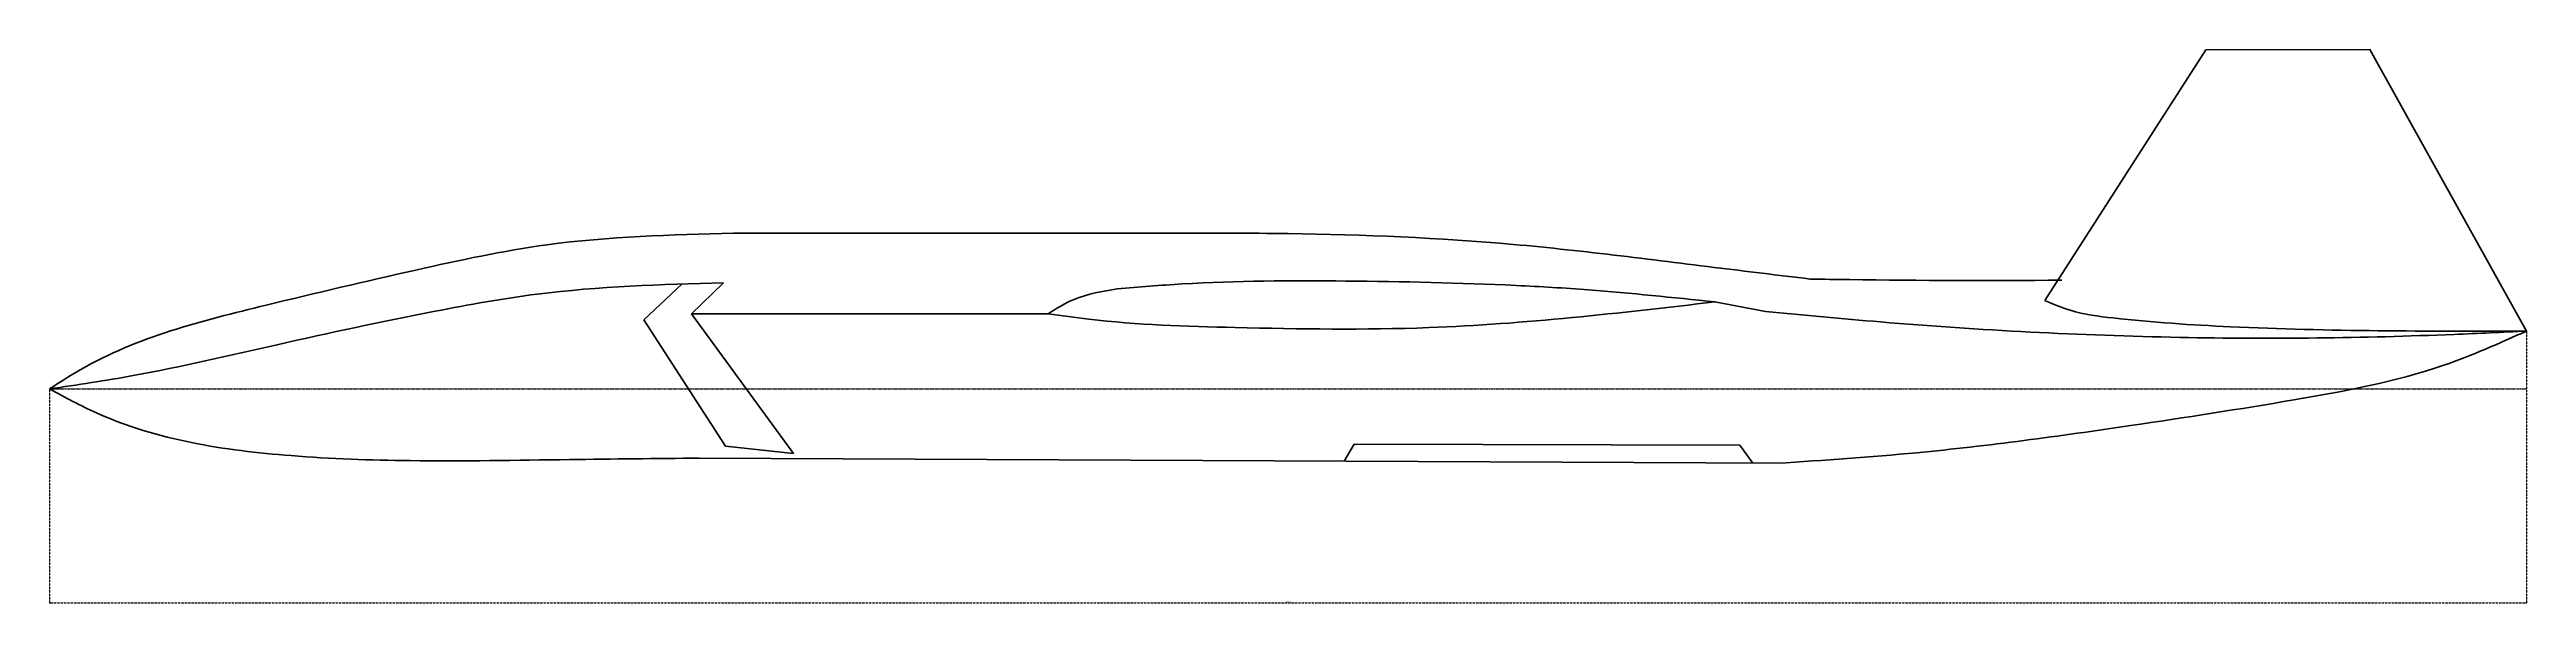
# Model space of a CAD drawing. Header units: millimetres. Extents: x -985956116104 to 1932156, y -552630487266 to 633586.
# Drawn here: x 67745 to 79445, y -185334 to -182722 of the extents above; entities that cross this region are included whole.
import ezdxf

# ---------------------------------------------------------------- set-up
doc = ezdxf.new("R2010")
doc.units = ezdxf.units.MM
doc.linetypes.add('CENTER', pattern=[2, 1.25, -0.25, 0.25, -0.25])
doc.linetypes.add('DASHED', pattern=[0.75, 0.5, -0.25])
for name, color, linetype, lineweight in [('_axes (Оси)', 6, 'CENTER', 30), ('_basic (Основной)', 4, 'Continuous', 60), ('_invisible (Невидимый)', 1, 'DASHED', 30)]:
    doc.layers.add(name, color=color, linetype=linetype, lineweight=lineweight)
doc.styles.add('ESKD', font='eskd.shx', dxfattribs={"oblique": 15, "height": 5})
doc.dimstyles.new('ESKD', dxfattribs={"dimtxt": 5, "dimasz": 5, "dimexe": 2, "dimexo": 0, "dimgap": 2, "dimtad": 1, "dimtoh": 1, "dimzin": 12, "dimdsep": 46, "dimtxsty": 'ESKD', "dimblk1": 'OPEN', "dimblk2": 'OPEN', "dimsah": 1, "dimcen": 5, "dimclrd": 256, "dimclre": 256, "dimclrt": 2, "dimadec": 0, "dimazin": 0, "dimtfac": 1, "dimtmove": 0, "dimatfit": 3, "dimldrblk": 'OPEN', "dimfxl": 1, "dimtolj": 1, "dimtzin": 12, "dimlwd": -1, "dimlwe": -1, "dimarcsym": 0})

# ---------------------------------------------------------------- blocks, each defined once
blk = doc.blocks.new('_OPEN')
at = {"color": 0, "linetype": 'ByBlock'}
for p, q in [((-1, 0.2), (0, 0)), ((0, 0), (-1, -0.2)), ((0, 0), (-1, 0))]:
    blk.add_line(p, q, dxfattribs=at)
blk = doc.blocks.new('*D651')
at = {"layer": '_invisible (Невидимый)', "transparency": 16777216}
for p, q in [((79445, -184049), (79445, -185334)), ((67745, -184322), (67745, -185334)), ((67750, -185332), (79440, -185332))]:
    blk.add_line(p, q, dxfattribs=at)
at = {"layer": 'Defpoints', "color": 0, "transparency": 16777216}
for p in [(79445, -184049), (67745, -184322), (79445, -185332)]:
    blk.add_point(p, dxfattribs=at)
at = {"layer": '_invisible (Невидимый)', "transparency": 16777216, "xscale": 5, "yscale": 5, "zscale": 5, "rotation": 180}
blk.add_blockref('_OPEN', (67745, -185332), dxfattribs=at)
at = {"layer": '_invisible (Невидимый)', "transparency": 16777216, "xscale": 5, "yscale": 5, "zscale": 5}
blk.add_blockref('_OPEN', (79445, -185332), dxfattribs=at)
at = {"layer": '_invisible (Невидимый)', "color": 2, "transparency": 16777216, "insert": (73595, -185327), "char_height": 5, "attachment_point": 5, "style": 'ESKD'}
blk.add_mtext('\\A1;11700.02', dxfattribs=at)

msp = doc.modelspace()

# ---------------------------------------------------------------- linework, layer by layer
at = {"layer": '_axes (Оси)', "transparency": 33554687}
msp.add_line((67744.677, -184322.25), (79444.695, -184322.25), dxfattribs=at)
at = {"layer": '_basic (Основной)', "transparency": 33554687}
for p, q in [((77930.077, -182722.959), (77169.033, -183905.046)), ((78705.978, -182721.636), (77930.077, -182722.959)), ((79444.695, -184049.25), (78705.501, -182721.636)), ((70975.897, -183588.001), (72966.817, -183588.001)), ((70552.54, -183996.94), (70730.884, -183827.366)), ((70928.642, -183821.34), (70776.701, -183967.452)), ((75850.879, -183956.532), (75611.38, -183911.812)), ((70937.693, -184591.673), (70552.54, -183996.94)), ((70776.701, -183967.452), (71258.209, -184626.556)), ((70776.701, -183967.452), (72461.176, -183967.452)), ((67744.677, -184322.25), (67774.677, -184322.25)), ((71258.209, -184626.556), (70937.693, -184591.673)), ((73906.941, -184582.092), (73859.552, -184663.276)), ((75729.378, -184587.038), (73906.941, -184582.092)), ((75790.145, -184672.613), (75729.378, -184587.038)), ((70813.691, -184648.545), (75907.43, -184673.18))]:
    msp.add_line(p, q, dxfattribs=at)
for points in [[(67744.677, -184322.25), (67891.759, -184230.828), (68767.227, -183927.282), (69475.013, -183761.528), (70094.965, -183642.379), (70975.897, -183588.001)], [(72966.817, -183588.001), (73529.179, -183588.892), (74595.563, -183634.984), (75608.126, -183748.756), (76061.238, -183803.712)], [(76061.238, -183803.712), (76248.089, -183806.796), (77249.423, -183809.747)], [(67744.677, -184322.25), (68139.602, -184259.452), (68819.847, -184113.614), (69565.908, -183955.96), (70048.59, -183875.188), (70928.642, -183821.34)], [(72461.176, -183967.452), (72583.846, -183899.85), (72788.115, -183850.366)], [(72461.176, -183967.452), (72653.505, -183993.31), (73345.219, -184032.541), (74260.011, -184033.086), (75611.38, -183911.812)], [(72788.115, -183850.366), (73094.599, -183826.947), (73868.464, -183813.356), (74672.93, -183834.285), (75014.615, -183855.065), (75611.38, -183911.812)], [(77169.033, -183905.046), (77289.635, -183951.12), (77492.473, -183987.505), (78046.379, -184029.087), (79444.695, -184049.25)], [(79444.695, -184049.25), (79102.914, -184064.981), (77807.61, -184079.129), (76393.539, -184006.049), (75850.879, -183956.532)], [(75907.43, -184673.18), (76564.796, -184623.009), (77573.916, -184495.202), (78345.463, -184374.146), (79054.117, -184210.529), (79444.695, -184049.25)], [(67744.677, -184322.25), (67966.975, -184435.772), (68885.903, -184637.003), (69447.881, -184660.407), (70200.888, -184655.375), (70813.691, -184648.545)]]:
    msp.add_spline(points, degree=3, dxfattribs=at)

# ---------------------------------------------------------------- dimensions: what is measured, and where the dimension line sits
at = {"layer": '_invisible (Невидимый)', "transparency": 33554687}
dim = msp.add_linear_dim(base=(79444.695, -185331.865), p1=(67744.677, -184322.25), p2=(79444.695, -184049.25), dimstyle='ESKD', dxfattribs=at)
dim.commit()
dim.dimension.update_dxf_attribs({"geometry": '*D651', "text_midpoint": (73594.686, -185327.365)})

doc.saveas('drawing.dxf')
